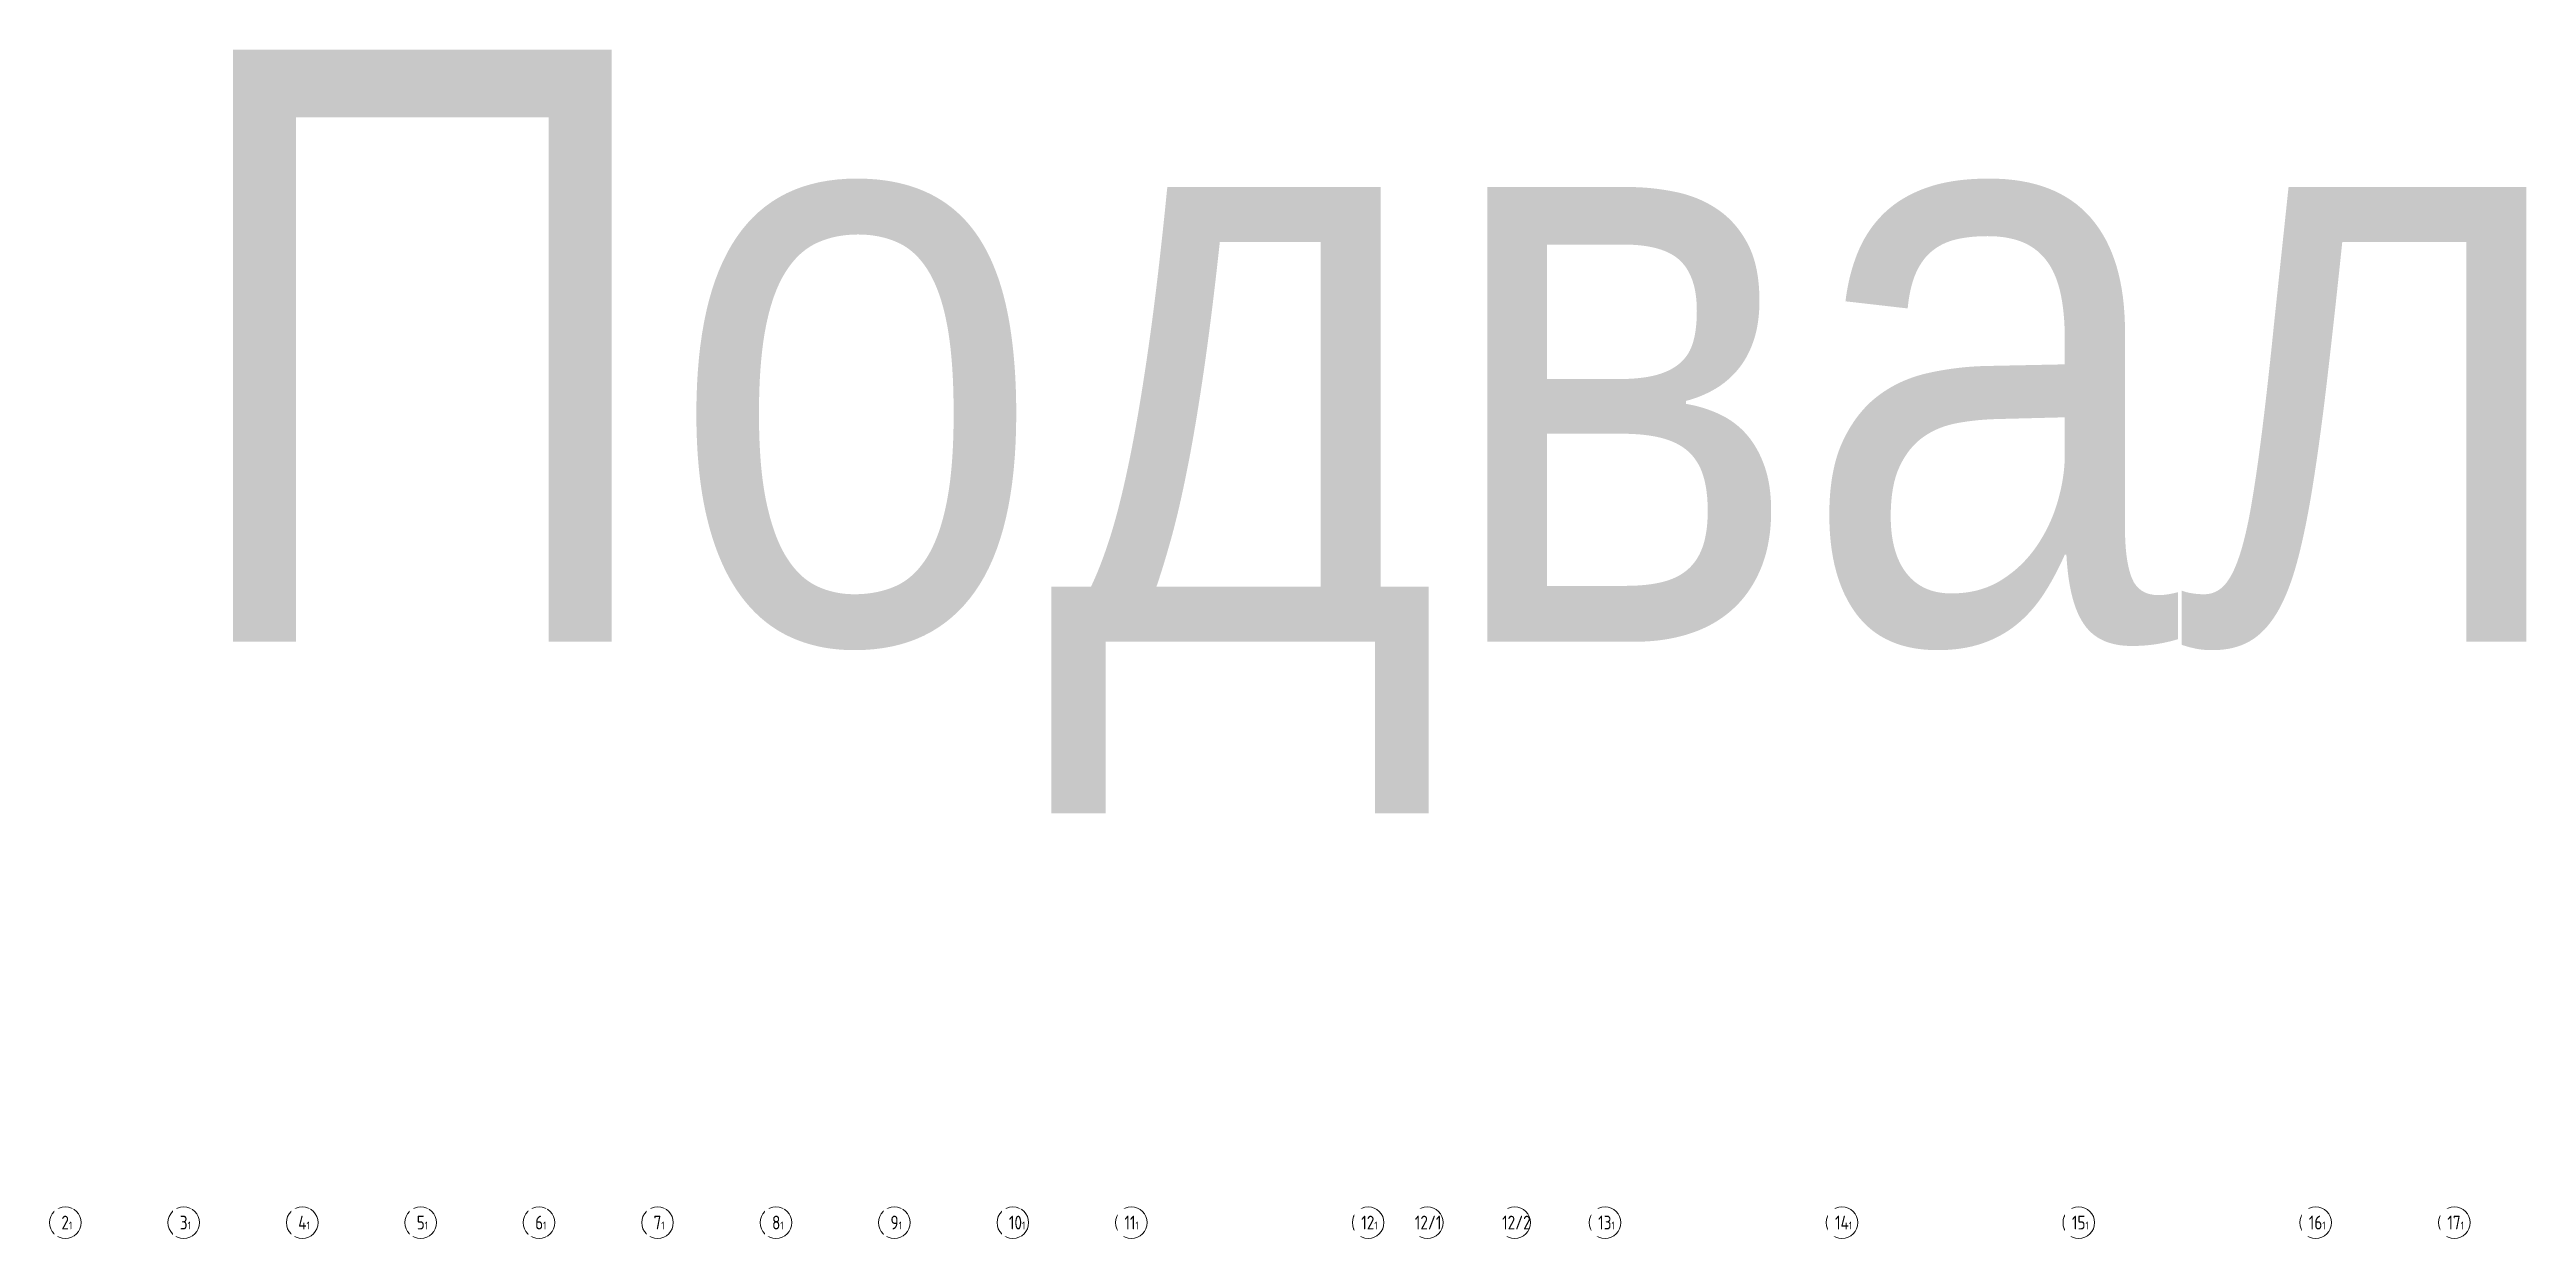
# Model space of a CAD drawing. Header units: millimetres. Extents: x -455656 to 9247092, y 0 to 412358.
# Drawn here: x -350572 to -287833, y 382021 to 412134 of the extents above; entities that cross this region are included whole.
import ezdxf

# ---------------------------------------------------------------- set-up
doc = ezdxf.new("R2010")
doc.units = ezdxf.units.MM
doc.header["$MEASUREMENT"] = 0
doc.layers.add('подлога', color=250, linetype='Continuous', lineweight=9)
doc.styles.add('Arial', font='ARIALN.TTF')
doc.styles.add('ГОСТ 2.304', font='isocpeur.ttf', dxfattribs={"width": 0.7})

msp = doc.modelspace()

# ---------------------------------------------------------------- texts
at = {"layer": 'подлога', "style": 'Arial'}
msp.add_text('Подвал', height=15000, dxfattribs=at).set_placement((-347314.3, 397134.2))

# ---------------------------------------------------------------- linework, layer by layer
at = {"layer": 'подлога', "ltscale": 0.5}
for centre in [(-350172.1, 382420.7), (-347172.1, 382420.7), (-344172.1, 382420.7), (-341172.1, 382420.7), (-338172.1, 382420.7), (-335172.1, 382420.7), (-332172.1, 382420.7), (-329172.1, 382420.7), (-326172.1, 382420.7), (-323172.1, 382420.7), (-317172.1, 382420.7), (-315672.1, 382420.7), (-313462.1, 382420.7), (-311172.1, 382420.7), (-305172.1, 382420.7), (-299172.1, 382420.7), (-293172.1, 382420.7), (-289662.1, 382420.7)]:
    msp.add_circle(centre, 400, dxfattribs=at)

msp.set_redraw_order([(e.dxf.handle, doc.entitydb.next_handle()) for e in msp.query("TEXT MTEXT ATTDEF DIMENSION ARC_DIMENSION")])  # texts and dimensions are drawn at this point

# ---------------------------------------------------------------- next in the draw order: texts
at = {"layer": 'подлога', "char_height": 350, "width": 123.867, "attachment_point": 1, "line_spacing_factor": 1.149209, "style": 'ГОСТ 2.304', "bg_fill": 2}
for s, insert in [('{\\W0.8;2\\H0.57143x;1}', (-350271.9, 382598.4)), ('{\\W0.8;3\\H0.57143x;1}', (-347271.9, 382598.4)), ('{\\W0.8;4\\H0.57143x;1}', (-344271.9, 382598.4)), ('{\\W0.8;5\\H0.57143x;1}', (-341271.9, 382598.4)), ('{\\W0.8;6\\H0.57143x;1}', (-338271.9, 382598.4)), ('{\\W0.8;7\\H0.57143x;1}', (-335271.9, 382598.4)), ('{\\W0.8;8\\H0.57143x;1}', (-332271.9, 382598.4)), ('{\\W0.8;9\\H0.57143x;1}', (-329271.9, 382598.4)), ('{\\W0.8;10\\H0.57143x;1}', (-326271.9, 382598.4)), ('{\\W0.8;11\\H0.57143x;1}', (-323346.2, 382598.4)), ('{\\W0.8;12\\H0.57143x;1}', (-317346.2, 382598.4)), ('{\\W0.8;12/1}', (-315989.8, 382598.4)), ('{\\W0.8;12/2}', (-313779.8, 382598.4)), ('{\\W0.8;15\\H0.57143x;1}', (-299346.2, 382598.4)), ('{\\W0.8;16\\H0.57143x;1}', (-293346.2, 382598.4)), ('{\\W0.8;17\\H0.57143x;1}', (-289836.2, 382598.4))]:
    msp.add_mtext(s, dxfattribs=dict(at, insert=insert))
at = {"layer": 'подлога', "ltscale": 0.5, "char_height": 350, "width": 123.867, "attachment_point": 1, "line_spacing_factor": 1.149209, "style": 'ГОСТ 2.304', "bg_fill": 2}
for s, insert in [('{\\W0.8;13\\H0.57143x;1}', (-311346.2, 382598.4)), ('{\\W0.8;14\\H0.57143x;1}', (-305346.2, 382598.4))]:
    msp.add_mtext(s, dxfattribs=dict(at, insert=insert))

doc.saveas('drawing.dxf')
